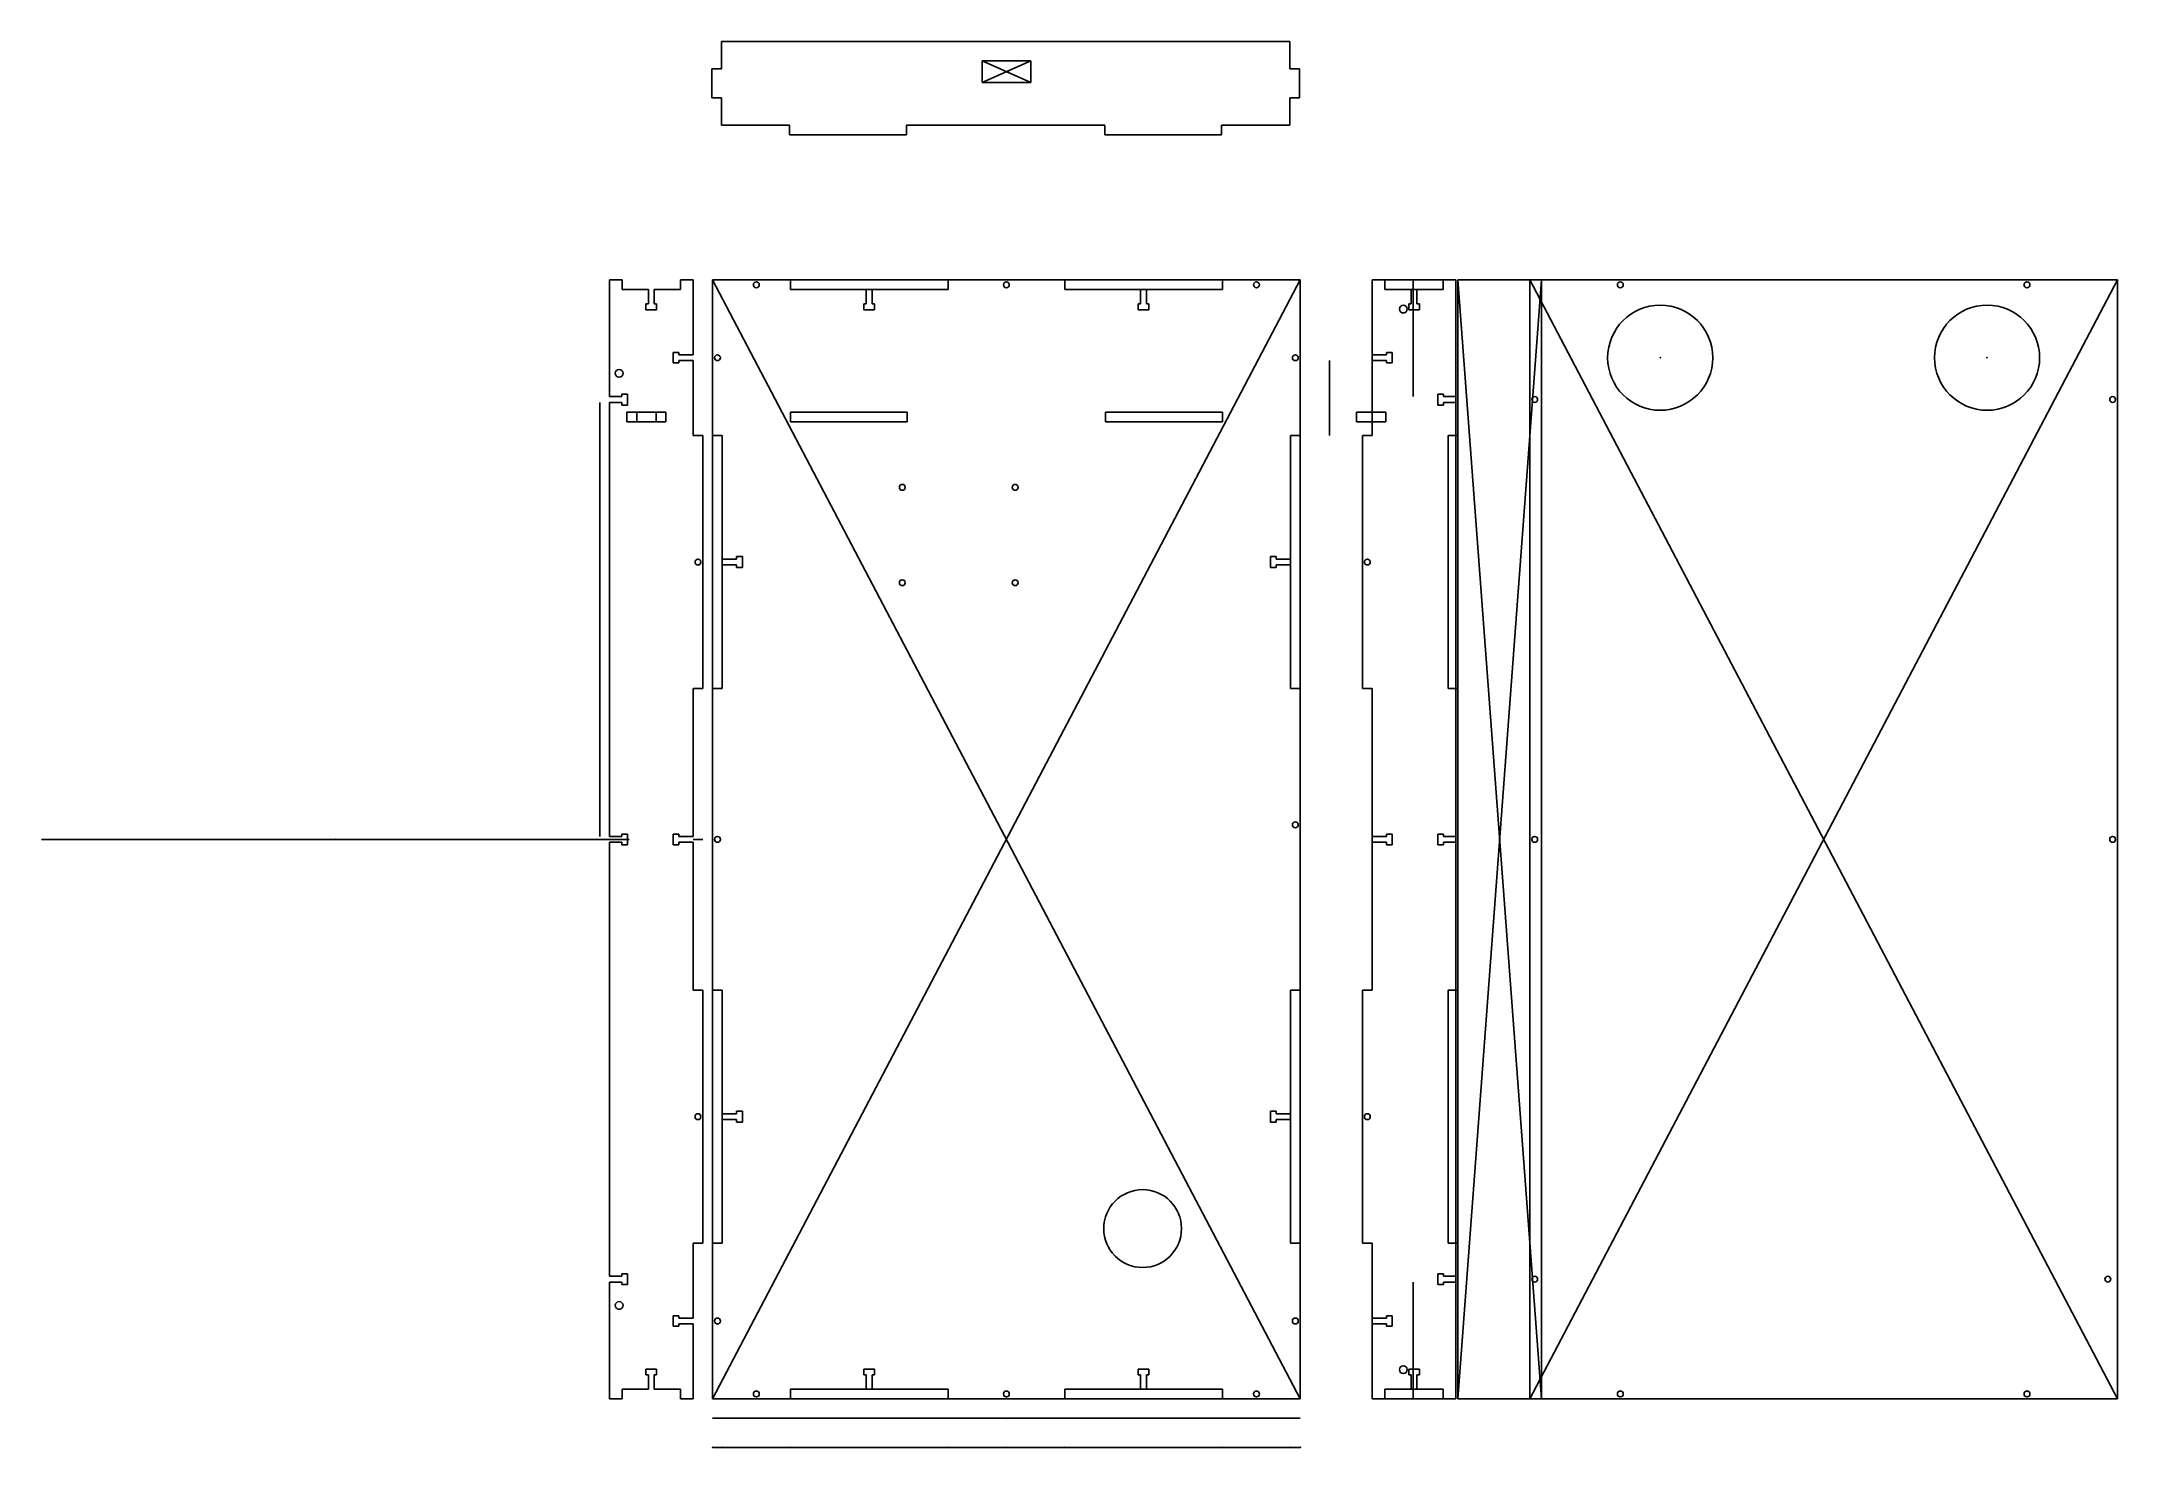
# Model space of a CAD drawing. Header units: centimetres. Extents: x -50 to 57, y -31 to 41.
import ezdxf

# ---------------------------------------------------------------- set-up
doc = ezdxf.new("R2010")
doc.units = ezdxf.units.CM
doc.header["$MEASUREMENT"] = 0
for name, color, linetype in [('제목 없음 v10_2 v4_Sketch1', 7, 'Continuous'), ('제목 없음 v10_2 v4_Sketch10', 7, 'Continuous'), ('제목 없음 v10_2 v4_Sketch11', 7, 'Continuous'), ('제목 없음 v10_2 v4_Sketch12', 7, 'Continuous'), ('제목 없음 v10_2 v4_Sketch13', 7, 'Continuous'), ('제목 없음 v10_2 v4_Sketch14', 7, 'Continuous'), ('제목 없음 v10_2 v4_Sketch15', 7, 'Continuous'), ('제목 없음 v10_2 v4_Sketch16', 7, 'Continuous'), ('제목 없음 v10_2 v4_Sketch17', 7, 'Continuous'), ('제목 없음 v10_2 v4_Sketch18', 7, 'Continuous'), ('제목 없음 v10_2 v4_Sketch19', 7, 'Continuous'), ('제목 없음 v10_2 v4_Sketch2', 7, 'Continuous'), ('제목 없음 v10_2 v4_Sketch3', 7, 'Continuous'), ('제목 없음 v10_2 v4_Sketch4', 7, 'Continuous'), ('제목 없음 v10_2 v4_Sketch5', 7, 'Continuous'), ('제목 없음 v10_2 v4_Sketch6', 7, 'Continuous'), ('제목 없음 v10_2 v4_Sketch7', 7, 'Continuous'), ('제목 없음 v10_2 v4_Sketch8', 7, 'Continuous'), ('제목 없음 v10_2 v4_Sketch9', 7, 'Continuous')]:
    doc.layers.add(name, color=color, linetype=linetype)

msp = doc.modelspace()

# ---------------------------------------------------------------- linework, layer by layer
at = {"layer": '제목 없음 v10_2 v4_Sketch1'}
for p, q in [((-15.1, -28.75), (-15.1, 28.75)), ((-15.1, 28.75), (15.1, 28.75)), ((-15.1, 28.75), (15.1, -28.75)), ((15.1, 28.75), (-15.1, -28.75)), ((15.1, 28.75), (15.1, -28.75)), ((15.1, -28.75), (-15.1, -28.75))]:
    msp.add_line(p, q, dxfattribs=at)
msp.add_point((0, 0), dxfattribs=at)
msp.add_point((0, 0), dxfattribs=at)
at = {"layer": '제목 없음 v10_2 v4_Sketch10'}
for p, q in [((26.9, 28.75), (57.1, 28.75)), ((26.9, 28.75), (57.1, -28.75)), ((57.1, 28.75), (26.9, -28.75)), ((26.9, -28.75), (26.9, 28.75)), ((57.1, 28.75), (57.1, -28.75)), ((57.1, -28.75), (26.9, -28.75))]:
    msp.add_line(p, q, dxfattribs=at)
for p in [(0, 0), (42, 0)]:
    msp.add_point(p, dxfattribs=at)
at = {"layer": '제목 없음 v10_2 v4_Sketch11'}
for p, q in [((26.9, 28.75, 0.5), (26.9, -28.75, 0.5)), ((57.1, 28.75, 0.5), (26.9, 28.75, 0.5)), ((57.1, -28.75, 0.5), (57.1, 28.75, 0.5)), ((26.9, -28.75, 0.5), (57.1, -28.75, 0.5))]:
    msp.add_line(p, q, dxfattribs=at)
for centre, radius in [((31.55, 28.5, 0.5), 0.15), ((52.45, 28.5, 0.5), 0.15), ((33.6, 24.75, 0.5), 2.7), ((50.4, 24.75, 0.5), 2.7), ((27.15, 22.6, 0.5), 0.15), ((56.85, 22.6, 0.5), 0.15), ((27.15, 0, 0.5), 0.15), ((56.85, 0, 0.5), 0.15), ((27.15, -22.6, 0.5), 0.15), ((56.6, -22.6, 0.5), 0.15), ((31.55, -28.5, 0.5), 0.15), ((52.45, -28.5, 0.5), 0.15)]:
    msp.add_circle(centre, radius, dxfattribs=at)
for p in [(33.6, 24.75, 0.5), (50.4, 24.75, 0.5), (0, 0, 0.5)]:
    msp.add_point(p, dxfattribs=at)
at = {"layer": '제목 없음 v10_2 v4_Sketch12'}
for p, q in [((-15.1, -28.75, 1.15), (-14.6, -28.75, 1.15)), ((-15.1, -28.75, 4.15), (-15.1, -28.75, 1.15)), ((-14.6, -28.75, 4.15), (-15.1, -28.75, 4.15)), ((-14.6, -28.75, 1.15), (-14.6, -28.75, 0.5)), ((-10.6, -28.75, 4.8), (-14.6, -28.75, 4.8)), ((-14.6, -28.75, 0.5), (-13, -28.75, 0.5)), ((-14.6, -28.75, 4.8), (-14.6, -28.75, 4.15)), ((-13, -28.75, 1.23), (-13.12, -28.75, 1.23)), ((-13.12, -28.75, 1.53), (-12.57, -28.75, 1.53)), ((-13.12, -28.75, 1.23), (-13.12, -28.75, 1.53)), ((-13, -28.75, 0.5), (-13, -28.75, 1.23)), ((-12.7, -28.75, 0.5), (-11.1, -28.75, 0.5)), ((-12.57, -28.75, 1.23), (-12.7, -28.75, 1.23)), ((-12.7, -28.75, 1.23), (-12.7, -28.75, 0.5)), ((-12.57, -28.75, 1.53), (-12.57, -28.75, 1.23)), ((-11.1, -28.75), (-3, -28.75)), ((-11.1, -28.75, 0.5), (-11.1, -28.75)), ((-10.18, -28.75, 3.87), (-10.72, -28.75, 3.87)), ((-10.72, -28.75, 3.87), (-10.72, -28.75, 4.17)), ((-10.72, -28.75, 4.17), (-10.6, -28.75, 4.17)), ((-10.6, -28.75, 4.17), (-10.6, -28.75, 4.8)), ((10.3, -28.75, 4.8), (-10.3, -28.75, 4.8)), ((-10.3, -28.75, 4.8), (-10.3, -28.75, 4.17)), ((-10.3, -28.75, 4.17), (-10.18, -28.75, 4.17)), ((-10.18, -28.75, 4.17), (-10.18, -28.75, 3.87)), ((-3.1, -28.75, 2.8), (-3.1, -28.75, 3.8)), ((8.3, -28.75, 2.8), (-3.1, -28.75, 2.8)), ((-3.1, -28.75, 3.8), (8.3, -28.75, 3.8)), ((-3, -28.75, 0.5), (-0.2, -28.75, 0.5)), ((-3, -28.75), (-3, -28.75, 0.5)), ((-0.32, -28.75, 1.23), (-0.32, -28.75, 1.53)), ((-0.32, -28.75, 1.53), (0.23, -28.75, 1.53)), ((-0.2, -28.75, 1.23), (-0.32, -28.75, 1.23)), ((-0.2, -28.75, 0.5), (-0.2, -28.75, 1.23)), ((0.1, -28.75, 0.5), (3, -28.75, 0.5)), ((0.23, -28.75, 1.23), (0.1, -28.75, 1.23)), ((0.1, -28.75, 1.23), (0.1, -28.75, 0.5)), ((0.23, -28.75, 1.53), (0.23, -28.75, 1.23)), ((3, -28.75), (11.1, -28.75)), ((3, -28.75, 0.5), (3, -28.75)), ((8.3, -28.75, 3.8), (8.3, -28.75, 2.8)), ((10.72, -28.75, 3.87), (10.18, -28.75, 3.87)), ((10.18, -28.75, 3.87), (10.18, -28.75, 4.17)), ((10.18, -28.75, 4.17), (10.3, -28.75, 4.17)), ((10.3, -28.75, 4.17), (10.3, -28.75, 4.8)), ((14.6, -28.75, 4.8), (10.6, -28.75, 4.8)), ((10.6, -28.75, 4.8), (10.6, -28.75, 4.17)), ((10.6, -28.75, 4.17), (10.72, -28.75, 4.17)), ((10.72, -28.75, 4.17), (10.72, -28.75, 3.87)), ((11.1, -28.75, 0.5), (12.7, -28.75, 0.5)), ((11.1, -28.75), (11.1, -28.75, 0.5)), ((12.7, -28.75, 1.23), (12.57, -28.75, 1.23)), ((12.57, -28.75, 1.23), (12.57, -28.75, 1.53)), ((12.57, -28.75, 1.53), (13.12, -28.75, 1.53)), ((12.7, -28.75, 0.5), (12.7, -28.75, 1.23)), ((13, -28.75, 0.5), (14.6, -28.75, 0.5)), ((13.12, -28.75, 1.23), (13, -28.75, 1.23)), ((13, -28.75, 1.23), (13, -28.75, 0.5)), ((13.12, -28.75, 1.53), (13.12, -28.75, 1.23)), ((14.6, -28.75, 0.5), (14.6, -28.75, 1.15)), ((14.6, -28.75, 4.15), (14.6, -28.75, 4.8)), ((14.6, -28.75, 1.15), (15.1, -28.75, 1.15)), ((15.1, -28.75, 4.15), (14.6, -28.75, 4.15)), ((15.1, -28.75, 1.15), (15.1, -28.75, 4.15))]:
    msp.add_line(p, q, dxfattribs=at)
at = {"layer": '제목 없음 v10_2 v4_Sketch12', "extrusion": (0, -1, 0)}
for centre in [(-14.85, 2.65, 28.75), (-7.05, 0.25, 28.75), (7.05, 0.25, 28.75), (14.85, 2.65, 28.75)]:
    msp.add_circle(centre, 0.15, dxfattribs=at)
at = {"layer": '제목 없음 v10_2 v4_Sketch12'}
msp.add_point((0, -28.75), dxfattribs=at)
at = {"layer": '제목 없음 v10_2 v4_Sketch13'}
for p, q in [((-11.1, 28.75, 0.5), (-15.1, 28.75, 0.5)), ((-15.1, 28.75, 0.5), (-15.1, 20.75, 0.5)), ((-11.1, 28.25, 0.5), (-11.1, 28.75, 0.5)), ((-7.2, 28.25, 0.5), (-11.1, 28.25, 0.5)), ((-7.2, 27.52, 0.5), (-7.2, 28.25, 0.5)), ((-6.9, 28.25, 0.5), (-6.9, 27.52, 0.5)), ((-3, 28.25, 0.5), (-6.9, 28.25, 0.5)), ((3, 28.75, 0.5), (-3, 28.75, 0.5)), ((-3, 28.75, 0.5), (-3, 28.25, 0.5)), ((3, 28.25, 0.5), (3, 28.75, 0.5)), ((6.9, 28.25, 0.5), (3, 28.25, 0.5)), ((6.9, 27.52, 0.5), (6.9, 28.25, 0.5)), ((11.1, 28.25, 0.5), (7.2, 28.25, 0.5)), ((7.2, 28.25, 0.5), (7.2, 27.52, 0.5)), ((11.1, 28.75, 0.5), (11.1, 28.25, 0.5)), ((15.1, 28.75, 0.5), (11.1, 28.75, 0.5)), ((15.1, 20.75, 0.5), (15.1, 28.75, 0.5)), ((-7.33, 27.52, 0.5), (-7.2, 27.52, 0.5)), ((-7.33, 27.22, 0.5), (-7.33, 27.52, 0.5)), ((-6.78, 27.22, 0.5), (-7.33, 27.22, 0.5)), ((-6.9, 27.52, 0.5), (-6.78, 27.52, 0.5)), ((-6.78, 27.52, 0.5), (-6.78, 27.22, 0.5)), ((6.77, 27.22, 0.5), (6.77, 27.52, 0.5)), ((6.77, 27.52, 0.5), (6.9, 27.52, 0.5)), ((7.32, 27.22, 0.5), (6.77, 27.22, 0.5)), ((7.2, 27.52, 0.5), (7.32, 27.52, 0.5)), ((7.32, 27.52, 0.5), (7.32, 27.22, 0.5)), ((-15.1, 20.75, 0.5), (-14.6, 20.75, 0.5)), ((-14.6, 20.75, 0.5), (-14.6, 14.4, 0.5)), ((14.6, 14.4, 0.5), (14.6, 20.75, 0.5)), ((14.6, 20.75, 0.5), (15.1, 20.75, 0.5)), ((-14.6, 14.4, 0.5), (-13.87, 14.4, 0.5)), ((-13.87, 14.1, 0.5), (-14.6, 14.1, 0.5)), ((-14.6, 14.1, 0.5), (-14.6, 7.75, 0.5)), ((-13.87, 14.4, 0.5), (-13.87, 14.53, 0.5)), ((-13.87, 14.53, 0.5), (-13.57, 14.53, 0.5)), ((-13.87, 13.97, 0.5), (-13.87, 14.1, 0.5)), ((-13.57, 13.97, 0.5), (-13.87, 13.97, 0.5)), ((-13.57, 14.53, 0.5), (-13.57, 13.97, 0.5)), ((13.57, 14.53, 0.5), (13.87, 14.53, 0.5)), ((13.57, 13.97, 0.5), (13.57, 14.53, 0.5)), ((13.87, 13.97, 0.5), (13.57, 13.97, 0.5)), ((13.87, 14.53, 0.5), (13.87, 14.4, 0.5)), ((13.87, 14.4, 0.5), (14.6, 14.4, 0.5)), ((13.87, 14.1, 0.5), (13.87, 13.97, 0.5)), ((14.6, 14.1, 0.5), (13.87, 14.1, 0.5)), ((14.6, 7.75, 0.5), (14.6, 14.1, 0.5)), ((-14.6, 7.75, 0.5), (-15.1, 7.75, 0.5)), ((-15.1, 7.75, 0.5), (-15.1, -7.75, 0.5)), ((15.1, 7.75, 0.5), (14.6, 7.75, 0.5)), ((15.1, -7.75, 0.5), (15.1, 7.75, 0.5)), ((-15.1, -7.75, 0.5), (-14.6, -7.75, 0.5)), ((-14.6, -7.75, 0.5), (-14.6, -14.1, 0.5)), ((14.6, -7.75, 0.5), (15.1, -7.75, 0.5)), ((14.6, -14.1, 0.5), (14.6, -7.75, 0.5)), ((-14.6, -14.1, 0.5), (-13.87, -14.1, 0.5)), ((-14.6, -14.4, 0.5), (-14.6, -20.75, 0.5)), ((-13.87, -14.4, 0.5), (-14.6, -14.4, 0.5)), ((-13.87, -14.1, 0.5), (-13.87, -13.97, 0.5)), ((-13.87, -13.97, 0.5), (-13.57, -13.97, 0.5)), ((-13.87, -14.53, 0.5), (-13.87, -14.4, 0.5)), ((-13.57, -14.53, 0.5), (-13.87, -14.53, 0.5)), ((-13.57, -13.97, 0.5), (-13.57, -14.53, 0.5)), ((13.57, -14.53, 0.5), (13.57, -13.97, 0.5)), ((13.57, -13.97, 0.5), (13.87, -13.97, 0.5)), ((13.87, -14.53, 0.5), (13.57, -14.53, 0.5)), ((13.87, -13.97, 0.5), (13.87, -14.1, 0.5)), ((13.87, -14.1, 0.5), (14.6, -14.1, 0.5)), ((13.87, -14.4, 0.5), (13.87, -14.53, 0.5)), ((14.6, -14.4, 0.5), (13.87, -14.4, 0.5)), ((14.6, -20.75, 0.5), (14.6, -14.4, 0.5)), ((-14.6, -20.75, 0.5), (-15.1, -20.75, 0.5)), ((-15.1, -20.75, 0.5), (-15.1, -28.75, 0.5)), ((15.1, -20.75, 0.5), (14.6, -20.75, 0.5)), ((15.1, -28.75, 0.5), (15.1, -20.75, 0.5)), ((-7.33, -27.22, 0.5), (-6.78, -27.22, 0.5)), ((-7.33, -27.52, 0.5), (-7.33, -27.22, 0.5)), ((-7.2, -27.52, 0.5), (-7.33, -27.52, 0.5)), ((-7.2, -28.25, 0.5), (-7.2, -27.52, 0.5)), ((-6.78, -27.52, 0.5), (-6.9, -27.52, 0.5)), ((-6.9, -27.52, 0.5), (-6.9, -28.25, 0.5)), ((-6.78, -27.22, 0.5), (-6.78, -27.52, 0.5)), ((6.77, -27.22, 0.5), (7.32, -27.22, 0.5)), ((6.77, -27.52, 0.5), (6.77, -27.22, 0.5)), ((6.9, -27.52, 0.5), (6.77, -27.52, 0.5)), ((6.9, -28.25, 0.5), (6.9, -27.52, 0.5)), ((7.2, -27.52, 0.5), (7.2, -28.25, 0.5)), ((7.32, -27.52, 0.5), (7.2, -27.52, 0.5)), ((7.32, -27.22, 0.5), (7.32, -27.52, 0.5)), ((-15.1, -28.75, 0.5), (-11.1, -28.75, 0.5)), ((-11.1, -28.75, 0.5), (-11.1, -28.25, 0.5)), ((-11.1, -28.25, 0.5), (-7.2, -28.25, 0.5)), ((-6.9, -28.25, 0.5), (-3, -28.25, 0.5)), ((-3, -28.25, 0.5), (-3, -28.75, 0.5)), ((-3, -28.75, 0.5), (3, -28.75, 0.5)), ((3, -28.25, 0.5), (6.9, -28.25, 0.5)), ((3, -28.75, 0.5), (3, -28.25, 0.5)), ((7.2, -28.25, 0.5), (11.1, -28.25, 0.5)), ((11.1, -28.25, 0.5), (11.1, -28.75, 0.5)), ((11.1, -28.75, 0.5), (15.1, -28.75, 0.5))]:
    msp.add_line(p, q, dxfattribs=at)
for centre, radius in [((-12.85, 28.5, 0.5), 0.15), ((0, 28.5, 0.5), 0.15), ((12.85, 28.5, 0.5), 0.15), ((-14.85, 24.75, 0.5), 0.15), ((14.85, 24.75, 0.5), 0.15), ((-14.85, 0, 0.5), 0.15), ((14.85, 0.75, 0.5), 0.15), ((7, -20, 0.5), 2), ((-14.85, -24.75, 0.5), 0.15), ((14.85, -24.75, 0.5), 0.15), ((-12.85, -28.5, 0.5), 0.15), ((0, -28.5, 0.5), 0.15), ((12.85, -28.5, 0.5), 0.15)]:
    msp.add_circle(centre, radius, dxfattribs=at)
msp.add_point((0, 0, 0.5), dxfattribs=at)
at = {"layer": '제목 없음 v10_2 v4_Sketch14'}
for p, q in [((-15.1, 28.75, 0.5), (-15.1, 20.75, 0.5)), ((-11.1, 28.75, 0.5), (-15.1, 28.75, 0.5)), ((-11.1, 28.25, 0.5), (-11.1, 28.75, 0.5)), ((-7.2, 28.25, 0.5), (-11.1, 28.25, 0.5)), ((-7.2, 27.52, 0.5), (-7.2, 28.25, 0.5)), ((-3, 28.25, 0.5), (-6.9, 28.25, 0.5)), ((-6.9, 28.25, 0.5), (-6.9, 27.52, 0.5)), ((3, 28.75, 0.5), (-3, 28.75, 0.5)), ((-3, 28.75, 0.5), (-3, 28.25, 0.5)), ((3, 28.25, 0.5), (3, 28.75, 0.5)), ((6.9, 28.25, 0.5), (3, 28.25, 0.5)), ((6.9, 27.52, 0.5), (6.9, 28.25, 0.5)), ((11.1, 28.25, 0.5), (7.2, 28.25, 0.5)), ((7.2, 28.25, 0.5), (7.2, 27.52, 0.5)), ((11.1, 28.75, 0.5), (11.1, 28.25, 0.5)), ((15.1, 28.75, 0.5), (11.1, 28.75, 0.5)), ((15.1, 20.75, 0.5), (15.1, 28.75, 0.5)), ((-7.33, 27.52, 0.5), (-7.2, 27.52, 0.5)), ((-7.33, 27.22, 0.5), (-7.33, 27.52, 0.5)), ((-6.78, 27.22, 0.5), (-7.33, 27.22, 0.5)), ((-6.9, 27.52, 0.5), (-6.78, 27.52, 0.5)), ((-6.78, 27.52, 0.5), (-6.78, 27.22, 0.5)), ((6.77, 27.22, 0.5), (6.77, 27.52, 0.5)), ((6.77, 27.52, 0.5), (6.9, 27.52, 0.5)), ((7.32, 27.22, 0.5), (6.77, 27.22, 0.5)), ((7.2, 27.52, 0.5), (7.32, 27.52, 0.5)), ((7.32, 27.52, 0.5), (7.32, 27.22, 0.5)), ((16.6, 24.6, 0.5), (16.6, 20.75, 0.5)), ((-20.9, 22.45, 0.5), (-20.9, 0.15, 0.5)), ((-19.5, 21.95, 0.5), (-18, 21.95, 0.5)), ((-19.5, 21.45, 0.5), (-19.5, 21.95, 0.5)), ((-18, 21.45, 0.5), (-19.5, 21.45, 0.5)), ((-18, 21.95, 0.5), (-18, 21.45, 0.5)), ((-11.1, 21.95, 0.5), (-5.1, 21.95, 0.5)), ((-11.1, 21.45, 0.5), (-11.1, 21.95, 0.5)), ((-5.1, 21.45, 0.5), (-11.1, 21.45, 0.5)), ((-5.1, 21.95, 0.5), (-5.1, 21.45, 0.5)), ((5.1, 21.95, 0.5), (11.1, 21.95, 0.5)), ((5.1, 21.45, 0.5), (5.1, 21.95, 0.5)), ((11.1, 21.45, 0.5), (5.1, 21.45, 0.5)), ((11.1, 21.95, 0.5), (11.1, 21.45, 0.5)), ((18, 21.45, 0.5), (18, 21.95, 0.5)), ((18, 21.95, 0.5), (19.5, 21.95, 0.5)), ((19.5, 21.45, 0.5), (18, 21.45, 0.5)), ((19.5, 21.95, 0.5), (19.5, 21.45, 0.5)), ((-15.1, 20.75, 0.5), (-14.6, 20.75, 0.5)), ((-14.6, 20.75, 0.5), (-14.6, 14.4, 0.5)), ((14.6, 20.75, 0.5), (15.1, 20.75, 0.5)), ((14.6, 14.4, 0.5), (14.6, 20.75, 0.5)), ((-14.6, 14.4, 0.5), (-13.87, 14.4, 0.5)), ((-13.87, 14.1, 0.5), (-14.6, 14.1, 0.5)), ((-14.6, 14.1, 0.5), (-14.6, 7.75, 0.5)), ((-13.87, 14.4, 0.5), (-13.87, 14.53, 0.5)), ((-13.87, 14.53, 0.5), (-13.57, 14.53, 0.5)), ((-13.87, 13.97, 0.5), (-13.87, 14.1, 0.5)), ((-13.57, 13.97, 0.5), (-13.87, 13.97, 0.5)), ((-13.57, 14.53, 0.5), (-13.57, 13.97, 0.5)), ((13.57, 13.97, 0.5), (13.57, 14.53, 0.5)), ((13.57, 14.53, 0.5), (13.87, 14.53, 0.5)), ((13.87, 13.97, 0.5), (13.57, 13.97, 0.5)), ((13.87, 14.53, 0.5), (13.87, 14.4, 0.5)), ((13.87, 14.4, 0.5), (14.6, 14.4, 0.5)), ((14.6, 14.1, 0.5), (13.87, 14.1, 0.5)), ((13.87, 14.1, 0.5), (13.87, 13.97, 0.5)), ((14.6, 7.75, 0.5), (14.6, 14.1, 0.5)), ((-15.1, 7.75, 0.5), (-15.1, -7.75, 0.5)), ((-14.6, 7.75, 0.5), (-15.1, 7.75, 0.5)), ((15.1, 7.75, 0.5), (14.6, 7.75, 0.5)), ((15.1, -7.75, 0.5), (15.1, 7.75, 0.5)), ((-15.1, -7.75, 0.5), (-14.6, -7.75, 0.5)), ((-14.6, -7.75, 0.5), (-14.6, -14.1, 0.5)), ((14.6, -14.1, 0.5), (14.6, -7.75, 0.5)), ((14.6, -7.75, 0.5), (15.1, -7.75, 0.5)), ((-14.6, -14.1, 0.5), (-13.87, -14.1, 0.5)), ((-13.87, -14.4, 0.5), (-14.6, -14.4, 0.5)), ((-14.6, -14.4, 0.5), (-14.6, -20.75, 0.5)), ((-13.87, -13.97, 0.5), (-13.57, -13.97, 0.5)), ((-13.87, -14.1, 0.5), (-13.87, -13.97, 0.5)), ((-13.87, -14.53, 0.5), (-13.87, -14.4, 0.5)), ((-13.57, -14.53, 0.5), (-13.87, -14.53, 0.5)), ((-13.57, -13.97, 0.5), (-13.57, -14.53, 0.5)), ((13.57, -14.53, 0.5), (13.57, -13.97, 0.5)), ((13.57, -13.97, 0.5), (13.87, -13.97, 0.5)), ((13.87, -14.53, 0.5), (13.57, -14.53, 0.5)), ((13.87, -13.97, 0.5), (13.87, -14.1, 0.5)), ((13.87, -14.1, 0.5), (14.6, -14.1, 0.5)), ((13.87, -14.4, 0.5), (13.87, -14.53, 0.5)), ((14.6, -14.4, 0.5), (13.87, -14.4, 0.5)), ((14.6, -20.75, 0.5), (14.6, -14.4, 0.5)), ((-14.6, -20.75, 0.5), (-15.1, -20.75, 0.5)), ((-15.1, -20.75, 0.5), (-15.1, -28.75, 0.5)), ((15.1, -20.75, 0.5), (14.6, -20.75, 0.5)), ((15.1, -28.75, 0.5), (15.1, -20.75, 0.5)), ((-7.33, -27.22, 0.5), (-6.78, -27.22, 0.5)), ((-7.33, -27.52, 0.5), (-7.33, -27.22, 0.5)), ((-7.2, -27.52, 0.5), (-7.33, -27.52, 0.5)), ((-7.2, -28.25, 0.5), (-7.2, -27.52, 0.5)), ((-6.78, -27.52, 0.5), (-6.9, -27.52, 0.5)), ((-6.9, -27.52, 0.5), (-6.9, -28.25, 0.5)), ((-6.78, -27.22, 0.5), (-6.78, -27.52, 0.5)), ((6.77, -27.22, 0.5), (7.32, -27.22, 0.5)), ((6.77, -27.52, 0.5), (6.77, -27.22, 0.5)), ((6.9, -27.52, 0.5), (6.77, -27.52, 0.5)), ((6.9, -28.25, 0.5), (6.9, -27.52, 0.5)), ((7.2, -27.52, 0.5), (7.2, -28.25, 0.5)), ((7.32, -27.52, 0.5), (7.2, -27.52, 0.5)), ((7.32, -27.22, 0.5), (7.32, -27.52, 0.5)), ((-15.1, -28.75, 0.5), (-11.1, -28.75, 0.5)), ((-11.1, -28.25, 0.5), (-7.2, -28.25, 0.5)), ((-11.1, -28.75, 0.5), (-11.1, -28.25, 0.5)), ((-6.9, -28.25, 0.5), (-3, -28.25, 0.5)), ((-3, -28.25, 0.5), (-3, -28.75, 0.5)), ((-3, -28.75, 0.5), (3, -28.75, 0.5)), ((3, -28.75, 0.5), (3, -28.25, 0.5)), ((3, -28.25, 0.5), (6.9, -28.25, 0.5)), ((7.2, -28.25, 0.5), (11.1, -28.25, 0.5)), ((11.1, -28.25, 0.5), (11.1, -28.75, 0.5)), ((11.1, -28.75, 0.5), (15.1, -28.75, 0.5))]:
    msp.add_line(p, q, dxfattribs=at)
for centre, radius in [((-12.85, 28.5, 0.5), 0.15), ((0, 28.5, 0.5), 0.15), ((12.85, 28.5, 0.5), 0.15), ((-14.85, 24.75, 0.5), 0.15), ((14.85, 24.75, 0.5), 0.15), ((-14.85, 0, 0.5), 0.15), ((14.85, 0.75, 0.5), 0.15), ((7, -20, 0.5), 2), ((-14.85, -24.75, 0.5), 0.15), ((14.85, -24.75, 0.5), 0.15), ((-12.85, -28.5, 0.5), 0.15), ((0, -28.5, 0.5), 0.15), ((12.85, -28.5, 0.5), 0.15)]:
    msp.add_circle(centre, radius, dxfattribs=at)
msp.add_point((0, 0, 0.5), dxfattribs=at)
at = {"layer": '제목 없음 v10_2 v4_Sketch15'}
for p, q in [((-49.09, 0, 4.8), (-19.89, 0, 4.8)), ((-49.09, 0, 0.5), (-49.09, 0, 4.8)), ((-49.09, 0, 4.8), (-19.89, 0, 0.5)), ((-19.89, 0, 0.5), (-49.09, 0, 0.5)), ((-19.89, 0, 4.8), (-49.09, 0, 0.5)), ((-19.89, 0, 4.8), (-19.89, 0, 0.5)), ((-16.1, 0, 4.8), (-15.6, 0, 4.8))]:
    msp.add_line(p, q, dxfattribs=at)
for p in [(-34.49, 0, 2.65), (0, 0)]:
    msp.add_point(p, dxfattribs=at)
at = {"layer": '제목 없음 v10_2 v4_Sketch16'}
for p, q in [((-49.59, 0, 1.9), (-49.09, 0, 1.9)), ((-49.59, 0, 3.4), (-49.59, 0, 1.9)), ((-49.09, 0, 3.4), (-49.59, 0, 3.4)), ((-49.09, 0, 0.5), (-19.89, 0, 0.5)), ((-49.09, 0, 4.8), (-49.09, 0, 0.5)), ((-49.09, 0, 1.9), (-49.09, 0, 3.4)), ((-19.89, 0, 4.8), (-49.09, 0, 4.8)), ((-39.59, 0), (-45.59, 0)), ((-45.59, 0), (-45.59, 0, 0.5)), ((-45.59, 0, 0.5), (-39.59, 0, 0.5)), ((-39.59, 0, 0.5), (-39.59, 0)), ((-23.39, 0, 0.5), (-29.39, 0, 0.5)), ((-29.39, 0, 0.5), (-29.39, 0)), ((-29.39, 0), (-23.39, 0)), ((-23.39, 0), (-23.39, 0, 0.5)), ((-19.89, 0, 3.4), (-19.39, 0, 3.4)), ((-19.89, 0, 0.5), (-19.89, 0, 4.8)), ((-19.89, 0, 1.9), (-19.89, 0, 3.4)), ((-19.39, 0, 1.9), (-19.89, 0, 1.9)), ((-19.39, 0, 3.4), (-19.39, 0, 1.9))]:
    msp.add_line(p, q, dxfattribs=at)
msp.add_point((0, 0), dxfattribs=at)
at = {"layer": '제목 없음 v10_2 v4_Sketch17'}
for p, q in [((14.56, 41, 0.5), (-14.64, 41, 0.5)), ((-14.64, 41, 0.5), (-14.64, 39.6, 0.5)), ((14.56, 39.6, 0.5), (14.56, 41, 0.5)), ((-14.64, 39.6, 0.5), (-15.14, 39.6, 0.5)), ((-15.14, 39.6, 0.5), (-15.14, 38.1, 0.5)), ((-1.25, 40, 0.5), (1.25, 38.9, 0.5)), ((-1.25, 40, 0.5), (1.25, 40, 0.5)), ((1.25, 40, 0.5), (-1.25, 38.9, 0.5)), ((-1.25, 38.9, 0.5), (-1.25, 40, 0.5)), ((1.25, 40, 0.5), (1.25, 38.9, 0.5)), ((15.06, 39.6, 0.5), (14.56, 39.6, 0.5)), ((15.06, 38.1, 0.5), (15.06, 39.6, 0.5)), ((1.25, 38.9, 0.5), (-1.25, 38.9, 0.5)), ((-15.14, 38.1, 0.5), (-14.64, 38.1, 0.5)), ((-14.64, 38.1, 0.5), (-14.64, 36.7, 0.5)), ((14.56, 38.1, 0.5), (15.06, 38.1, 0.5)), ((14.56, 36.7, 0.5), (14.56, 38.1, 0.5)), ((-14.64, 36.7, 0.5), (-11.14, 36.7, 0.5)), ((-11.14, 36.7, 0.5), (-11.14, 36.2, 0.5)), ((-5.14, 36.2, 0.5), (-5.14, 36.7, 0.5)), ((-5.14, 36.7, 0.5), (5.06, 36.7, 0.5)), ((5.06, 36.7, 0.5), (5.06, 36.2, 0.5)), ((11.06, 36.7, 0.5), (14.56, 36.7, 0.5)), ((11.06, 36.2, 0.5), (11.06, 36.7, 0.5)), ((-11.14, 36.2, 0.5), (-5.14, 36.2, 0.5)), ((5.06, 36.2, 0.5), (11.06, 36.2, 0.5))]:
    msp.add_line(p, q, dxfattribs=at)
for p in [(0, 39.45, 0.5), (0, 0, 0.5)]:
    msp.add_point(p, dxfattribs=at)
at = {"layer": '제목 없음 v10_2 v4_Sketch18'}
for p, q in [((-11.1, 28.75, 0.5), (-15.1, 28.75, 0.5)), ((-15.1, 28.75, 0.5), (-15.1, 20.75, 0.5)), ((-11.1, 28.25, 0.5), (-11.1, 28.75, 0.5)), ((-7.2, 28.25, 0.5), (-11.1, 28.25, 0.5)), ((-7.2, 27.52, 0.5), (-7.2, 28.25, 0.5)), ((-3, 28.25, 0.5), (-6.9, 28.25, 0.5)), ((-6.9, 28.25, 0.5), (-6.9, 27.52, 0.5)), ((3, 28.75, 0.5), (-3, 28.75, 0.5)), ((-3, 28.75, 0.5), (-3, 28.25, 0.5)), ((3, 28.25, 0.5), (3, 28.75, 0.5)), ((6.9, 28.25, 0.5), (3, 28.25, 0.5)), ((6.9, 27.52, 0.5), (6.9, 28.25, 0.5)), ((11.1, 28.25, 0.5), (7.2, 28.25, 0.5)), ((7.2, 28.25, 0.5), (7.2, 27.52, 0.5)), ((15.1, 28.75, 0.5), (11.1, 28.75, 0.5)), ((11.1, 28.75, 0.5), (11.1, 28.25, 0.5)), ((15.1, 20.75, 0.5), (15.1, 28.75, 0.5)), ((-7.33, 27.52, 0.5), (-7.2, 27.52, 0.5)), ((-7.33, 27.22, 0.5), (-7.33, 27.52, 0.5)), ((-6.78, 27.22, 0.5), (-7.33, 27.22, 0.5)), ((-6.9, 27.52, 0.5), (-6.78, 27.52, 0.5)), ((-6.78, 27.52, 0.5), (-6.78, 27.22, 0.5)), ((6.77, 27.22, 0.5), (6.77, 27.52, 0.5)), ((6.77, 27.52, 0.5), (6.9, 27.52, 0.5)), ((7.32, 27.22, 0.5), (6.77, 27.22, 0.5)), ((7.2, 27.52, 0.5), (7.32, 27.52, 0.5)), ((7.32, 27.52, 0.5), (7.32, 27.22, 0.5)), ((-11.1, 21.45, 0.5), (-11.1, 21.95, 0.5)), ((-11.1, 21.95, 0.5), (-5.1, 21.95, 0.5)), ((-5.1, 21.45, 0.5), (-11.1, 21.45, 0.5)), ((-5.1, 21.95, 0.5), (-5.1, 21.45, 0.5)), ((5.1, 21.95, 0.5), (11.1, 21.95, 0.5)), ((5.1, 21.45, 0.5), (5.1, 21.95, 0.5)), ((11.1, 21.45, 0.5), (5.1, 21.45, 0.5)), ((11.1, 21.95, 0.5), (11.1, 21.45, 0.5)), ((-15.1, 20.75, 0.5), (-14.6, 20.75, 0.5)), ((-14.6, 20.75, 0.5), (-14.6, 14.4, 0.5)), ((14.6, 14.4, 0.5), (14.6, 20.75, 0.5)), ((14.6, 20.75, 0.5), (15.1, 20.75, 0.5)), ((-14.6, 14.4, 0.5), (-13.87, 14.4, 0.5)), ((-13.87, 14.1, 0.5), (-14.6, 14.1, 0.5)), ((-14.6, 14.1, 0.5), (-14.6, 7.75, 0.5)), ((-13.87, 14.4, 0.5), (-13.87, 14.53, 0.5)), ((-13.87, 14.53, 0.5), (-13.57, 14.53, 0.5)), ((-13.87, 13.97, 0.5), (-13.87, 14.1, 0.5)), ((-13.57, 13.97, 0.5), (-13.87, 13.97, 0.5)), ((-13.57, 14.53, 0.5), (-13.57, 13.97, 0.5)), ((13.57, 13.97, 0.5), (13.57, 14.53, 0.5)), ((13.57, 14.53, 0.5), (13.87, 14.53, 0.5)), ((13.87, 13.97, 0.5), (13.57, 13.97, 0.5)), ((13.87, 14.53, 0.5), (13.87, 14.4, 0.5)), ((13.87, 14.4, 0.5), (14.6, 14.4, 0.5)), ((14.6, 14.1, 0.5), (13.87, 14.1, 0.5)), ((13.87, 14.1, 0.5), (13.87, 13.97, 0.5)), ((14.6, 7.75, 0.5), (14.6, 14.1, 0.5)), ((-15.1, 7.75, 0.5), (-15.1, -7.75, 0.5)), ((-14.6, 7.75, 0.5), (-15.1, 7.75, 0.5)), ((15.1, 7.75, 0.5), (14.6, 7.75, 0.5)), ((15.1, -7.75, 0.5), (15.1, 7.75, 0.5)), ((-15.1, -7.75, 0.5), (-14.6, -7.75, 0.5)), ((-14.6, -7.75, 0.5), (-14.6, -14.1, 0.5)), ((14.6, -14.1, 0.5), (14.6, -7.75, 0.5)), ((14.6, -7.75, 0.5), (15.1, -7.75, 0.5)), ((-14.6, -14.1, 0.5), (-13.87, -14.1, 0.5)), ((-13.87, -14.4, 0.5), (-14.6, -14.4, 0.5)), ((-14.6, -14.4, 0.5), (-14.6, -20.75, 0.5)), ((-13.87, -14.1, 0.5), (-13.87, -13.97, 0.5)), ((-13.87, -13.97, 0.5), (-13.57, -13.97, 0.5)), ((-13.87, -14.53, 0.5), (-13.87, -14.4, 0.5)), ((-13.57, -14.53, 0.5), (-13.87, -14.53, 0.5)), ((-13.57, -13.97, 0.5), (-13.57, -14.53, 0.5)), ((13.57, -13.97, 0.5), (13.87, -13.97, 0.5)), ((13.57, -14.53, 0.5), (13.57, -13.97, 0.5)), ((13.87, -14.53, 0.5), (13.57, -14.53, 0.5)), ((13.87, -13.97, 0.5), (13.87, -14.1, 0.5)), ((13.87, -14.1, 0.5), (14.6, -14.1, 0.5)), ((14.6, -14.4, 0.5), (13.87, -14.4, 0.5)), ((13.87, -14.4, 0.5), (13.87, -14.53, 0.5)), ((14.6, -20.75, 0.5), (14.6, -14.4, 0.5)), ((-14.6, -20.75, 0.5), (-15.1, -20.75, 0.5)), ((-15.1, -20.75, 0.5), (-15.1, -28.75, 0.5)), ((15.1, -20.75, 0.5), (14.6, -20.75, 0.5)), ((15.1, -28.75, 0.5), (15.1, -20.75, 0.5)), ((-7.33, -27.22, 0.5), (-6.78, -27.22, 0.5)), ((-7.33, -27.52, 0.5), (-7.33, -27.22, 0.5)), ((-7.2, -27.52, 0.5), (-7.33, -27.52, 0.5)), ((-7.2, -28.25, 0.5), (-7.2, -27.52, 0.5)), ((-6.9, -27.52, 0.5), (-6.9, -28.25, 0.5)), ((-6.78, -27.52, 0.5), (-6.9, -27.52, 0.5)), ((-6.78, -27.22, 0.5), (-6.78, -27.52, 0.5)), ((6.77, -27.52, 0.5), (6.77, -27.22, 0.5)), ((6.77, -27.22, 0.5), (7.32, -27.22, 0.5)), ((6.9, -27.52, 0.5), (6.77, -27.52, 0.5)), ((6.9, -28.25, 0.5), (6.9, -27.52, 0.5)), ((7.2, -27.52, 0.5), (7.2, -28.25, 0.5)), ((7.32, -27.52, 0.5), (7.2, -27.52, 0.5)), ((7.32, -27.22, 0.5), (7.32, -27.52, 0.5)), ((-15.1, -28.75, 0.5), (-11.1, -28.75, 0.5)), ((-11.1, -28.75, 0.5), (-11.1, -28.25, 0.5)), ((-11.1, -28.25, 0.5), (-7.2, -28.25, 0.5)), ((-6.9, -28.25, 0.5), (-3, -28.25, 0.5)), ((-3, -28.25, 0.5), (-3, -28.75, 0.5)), ((-3, -28.75, 0.5), (3, -28.75, 0.5)), ((3, -28.75, 0.5), (3, -28.25, 0.5)), ((3, -28.25, 0.5), (6.9, -28.25, 0.5)), ((7.2, -28.25, 0.5), (11.1, -28.25, 0.5)), ((11.1, -28.25, 0.5), (11.1, -28.75, 0.5)), ((11.1, -28.75, 0.5), (15.1, -28.75, 0.5))]:
    msp.add_line(p, q, dxfattribs=at)
for centre, radius in [((-12.85, 28.5, 0.5), 0.15), ((0, 28.5, 0.5), 0.15), ((12.85, 28.5, 0.5), 0.15), ((-14.85, 24.75, 0.5), 0.15), ((14.85, 24.75, 0.5), 0.15), ((-5.35, 18.09, 0.5), 0.15), ((0.45, 18.09, 0.5), 0.15), ((-5.35, 13.19, 0.5), 0.15), ((0.45, 13.19, 0.5), 0.15), ((-14.85, 0, 0.5), 0.15), ((14.85, 0.75, 0.5), 0.15), ((7, -20, 0.5), 2), ((-14.85, -24.75, 0.5), 0.15), ((14.85, -24.75, 0.5), 0.15), ((-12.85, -28.5, 0.5), 0.15), ((0, -28.5, 0.5), 0.15), ((12.85, -28.5, 0.5), 0.15)]:
    msp.add_circle(centre, radius, dxfattribs=at)
msp.add_point((0, 0, 0.5), dxfattribs=at)
at = {"layer": '제목 없음 v10_2 v4_Sketch19'}
for p, q in [((-19.75, 28.75, 0.5), (-20.4, 28.75, 0.5)), ((-20.4, 28.75, 0.5), (-20.4, 22.75, 0.5)), ((-19.75, 28.25, 0.5), (-19.75, 28.75, 0.5)), ((-18.4, 28.25, 0.5), (-19.75, 28.25, 0.5)), ((-18.4, 27.52, 0.5), (-18.4, 28.25, 0.5)), ((-16.75, 28.25, 0.5), (-18.1, 28.25, 0.5)), ((-18.1, 28.25, 0.5), (-18.1, 27.52, 0.5)), ((-16.1, 28.75, 0.5), (-16.75, 28.75, 0.5)), ((-16.75, 28.75, 0.5), (-16.75, 28.25, 0.5)), ((-16.1, 24.9, 0.5), (-16.1, 28.75, 0.5)), ((20.9, 28.75, 0.5), (20.25, 28.75, 0.5)), ((20.9, 22.75, 0.5), (20.9, 28.75, 0.5)), ((-18.53, 27.22, 0.5), (-18.53, 27.52, 0.5)), ((-18.53, 27.52, 0.5), (-18.4, 27.52, 0.5)), ((-17.98, 27.22, 0.5), (-18.53, 27.22, 0.5)), ((-18.1, 27.52, 0.5), (-17.98, 27.52, 0.5)), ((-17.98, 27.52, 0.5), (-17.98, 27.22, 0.5)), ((-17.13, 25.02, 0.5), (-16.83, 25.02, 0.5)), ((-17.13, 24.48, 0.5), (-17.13, 25.02, 0.5)), ((-16.83, 25.02, 0.5), (-16.83, 24.9, 0.5)), ((-16.83, 24.9, 0.5), (-16.1, 24.9, 0.5)), ((-16.1, 24.6, 0.5), (-16.83, 24.6, 0.5)), ((-16.83, 24.6, 0.5), (-16.83, 24.48, 0.5)), ((-16.1, 20.75, 0.5), (-16.1, 24.6, 0.5)), ((-16.83, 24.48, 0.5), (-17.13, 24.48, 0.5)), ((-20.4, 22.75, 0.5), (-19.77, 22.75, 0.5)), ((-19.77, 22.45, 0.5), (-20.4, 22.45, 0.5)), ((-20.4, 22.45, 0.5), (-20.4, 0.15, 0.5)), ((-19.77, 22.75, 0.5), (-19.77, 22.88, 0.5)), ((-19.77, 22.88, 0.5), (-19.47, 22.88, 0.5)), ((-19.77, 22.32, 0.5), (-19.77, 22.45, 0.5)), ((-19.47, 22.88, 0.5), (-19.47, 22.32, 0.5)), ((-19.47, 22.32, 0.5), (-19.77, 22.32, 0.5)), ((-19, 21.95, 0.5), (-17.5, 21.95, 0.5)), ((-19, 21.45, 0.5), (-19, 21.95, 0.5)), ((-17.5, 21.45, 0.5), (-19, 21.45, 0.5)), ((-17.5, 21.95, 0.5), (-17.5, 21.45, 0.5)), ((-15.6, 20.75, 0.5), (-16.1, 20.75, 0.5)), ((-15.6, 7.75, 0.5), (-15.6, 20.75, 0.5)), ((-16.1, 0.15, 0.5), (-16.1, 7.75, 0.5)), ((-16.1, 7.75, 0.5), (-15.6, 7.75, 0.5)), ((-20.4, 0.15, 0.5), (-19.77, 0.15, 0.5)), ((-19.77, 0.15, 0.5), (-19.77, 0.27, 0.5)), ((-19.77, 0.27, 0.5), (-19.47, 0.27, 0.5)), ((-19.47, 0.27, 0.5), (-19.47, -0.28, 0.5)), ((-17.13, -0.28, 0.5), (-17.13, 0.27, 0.5)), ((-17.13, 0.27, 0.5), (-16.83, 0.27, 0.5)), ((-16.83, 0.27, 0.5), (-16.83, 0.15, 0.5)), ((-16.83, 0.15, 0.5), (-16.1, 0.15, 0.5)), ((-19.77, -0.15, 0.5), (-20.4, -0.15, 0.5)), ((-20.4, -0.15, 0.5), (-20.4, -22.45, 0.5)), ((-19.77, -0.28, 0.5), (-19.77, -0.15, 0.5)), ((-19.47, -0.28, 0.5), (-19.77, -0.28, 0.5)), ((-16.83, -0.28, 0.5), (-17.13, -0.28, 0.5)), ((-16.1, -0.15, 0.5), (-16.83, -0.15, 0.5)), ((-16.83, -0.15, 0.5), (-16.83, -0.28, 0.5)), ((-16.1, -7.75, 0.5), (-16.1, -0.15, 0.5)), ((-15.6, -7.75, 0.5), (-16.1, -7.75, 0.5)), ((-15.6, -20.75, 0.5), (-15.6, -7.75, 0.5)), ((-16.1, -24.6, 0.5), (-16.1, -20.75, 0.5)), ((-16.1, -20.75, 0.5), (-15.6, -20.75, 0.5)), ((-19.77, -22.45, 0.5), (-19.77, -22.32, 0.5)), ((-19.77, -22.32, 0.5), (-19.47, -22.32, 0.5)), ((-19.47, -22.32, 0.5), (-19.47, -22.88, 0.5)), ((-20.4, -22.45, 0.5), (-19.77, -22.45, 0.5)), ((-19.77, -22.75, 0.5), (-20.4, -22.75, 0.5)), ((-20.4, -22.75, 0.5), (-20.4, -28.75, 0.5)), ((-19.77, -22.88, 0.5), (-19.77, -22.75, 0.5)), ((-19.47, -22.88, 0.5), (-19.77, -22.88, 0.5)), ((20.9, -28.75, 0.5), (20.9, -22.75, 0.5)), ((-17.13, -24.48, 0.5), (-16.83, -24.48, 0.5)), ((-17.13, -25.02, 0.5), (-17.13, -24.48, 0.5)), ((-16.83, -24.48, 0.5), (-16.83, -24.6, 0.5)), ((-16.83, -25.02, 0.5), (-17.13, -25.02, 0.5)), ((-16.83, -24.6, 0.5), (-16.1, -24.6, 0.5)), ((-16.83, -24.9, 0.5), (-16.83, -25.02, 0.5)), ((-16.1, -24.9, 0.5), (-16.83, -24.9, 0.5)), ((-16.1, -28.75, 0.5), (-16.1, -24.9, 0.5)), ((-18.53, -27.22, 0.5), (-17.98, -27.22, 0.5)), ((-18.53, -27.52, 0.5), (-18.53, -27.22, 0.5)), ((-18.4, -27.52, 0.5), (-18.53, -27.52, 0.5)), ((-18.4, -28.25, 0.5), (-18.4, -27.52, 0.5)), ((-17.98, -27.52, 0.5), (-18.1, -27.52, 0.5)), ((-18.1, -27.52, 0.5), (-18.1, -28.25, 0.5)), ((-17.98, -27.22, 0.5), (-17.98, -27.52, 0.5)), ((-20.4, -28.75, 0.5), (-19.75, -28.75, 0.5)), ((-19.75, -28.75, 0.5), (-19.75, -28.25, 0.5)), ((-19.75, -28.25, 0.5), (-18.4, -28.25, 0.5)), ((-18.1, -28.25, 0.5), (-16.75, -28.25, 0.5)), ((-16.75, -28.25, 0.5), (-16.75, -28.75, 0.5)), ((-16.75, -28.75, 0.5), (-16.1, -28.75, 0.5)), ((20.25, -28.75, 0.5), (20.9, -28.75, 0.5))]:
    msp.add_line(p, q, dxfattribs=at)
for centre, radius in [((20.4, 27.25, 0.5), 0.2), ((-19.9, 23.95, 0.5), 0.2), ((-15.85, 14.25, 0.5), 0.15), ((-15.85, -14.25, 0.5), 0.15), ((-19.9, -23.95, 0.5), 0.2), ((20.4, -27.25, 0.5), 0.2)]:
    msp.add_circle(centre, radius, dxfattribs=at)
msp.add_point((0, 0, 0.5), dxfattribs=at)
at = {"layer": '제목 없음 v10_2 v4_Sketch2'}
for p, q in [((15.1, 28.75, 0.5), (-15.1, 28.75, 0.5)), ((-15.1, 28.75, 0.5), (-15.1, -28.75, 0.5)), ((-3, 28.75, 0.5), (-11.1, 28.75, 0.5)), ((-11.1, 28.75, 0.5), (-11.1, 28.25, 0.5)), ((-11.1, 28.25, 0.5), (-3, 28.25, 0.5)), ((-7.2, 27.52, 0.5), (-7.2, 28.25, 0.5)), ((-6.9, 28.25, 0.5), (-6.9, 27.52, 0.5)), ((-3, 28.25, 0.5), (-3, 28.75, 0.5)), ((11.1, 28.75, 0.5), (3, 28.75, 0.5)), ((3, 28.75, 0.5), (3, 28.25, 0.5)), ((3, 28.25, 0.5), (11.1, 28.25, 0.5)), ((6.9, 27.52, 0.5), (6.9, 28.25, 0.5)), ((7.2, 28.25, 0.5), (7.2, 27.52, 0.5)), ((11.1, 28.25, 0.5), (11.1, 28.75, 0.5)), ((15.1, -28.75, 0.5), (15.1, 28.75, 0.5)), ((-7.33, 27.22, 0.5), (-7.33, 27.52, 0.5)), ((-7.33, 27.52, 0.5), (-7.2, 27.52, 0.5)), ((-6.78, 27.22, 0.5), (-7.33, 27.22, 0.5)), ((-6.9, 27.52, 0.5), (-6.78, 27.52, 0.5)), ((-6.78, 27.52, 0.5), (-6.78, 27.22, 0.5)), ((6.77, 27.22, 0.5), (6.77, 27.52, 0.5)), ((6.77, 27.52, 0.5), (6.9, 27.52, 0.5)), ((7.32, 27.22, 0.5), (6.77, 27.22, 0.5)), ((7.2, 27.52, 0.5), (7.32, 27.52, 0.5)), ((7.32, 27.52, 0.5), (7.32, 27.22, 0.5)), ((-15.1, 7.75, 0.5), (-15.1, 20.75, 0.5)), ((-15.1, 20.75, 0.5), (-14.6, 20.75, 0.5)), ((-14.6, 20.75, 0.5), (-14.6, 7.75, 0.5)), ((14.6, 20.75, 0.5), (14.6, 7.75, 0.5)), ((15.1, 20.75, 0.5), (14.6, 20.75, 0.5)), ((15.1, 7.75, 0.5), (15.1, 20.75, 0.5)), ((-14.6, 14.4, 0.5), (-13.87, 14.4, 0.5)), ((-13.87, 14.1, 0.5), (-14.6, 14.1, 0.5)), ((-13.87, 14.4, 0.5), (-13.87, 14.53, 0.5)), ((-13.87, 14.53, 0.5), (-13.57, 14.53, 0.5)), ((-13.87, 13.97, 0.5), (-13.87, 14.1, 0.5)), ((-13.57, 13.97, 0.5), (-13.87, 13.97, 0.5)), ((-13.57, 14.53, 0.5), (-13.57, 13.97, 0.5)), ((13.57, 14.53, 0.5), (13.87, 14.53, 0.5)), ((13.57, 13.97, 0.5), (13.57, 14.53, 0.5)), ((13.87, 13.97, 0.5), (13.57, 13.97, 0.5)), ((13.87, 14.53, 0.5), (13.87, 14.4, 0.5)), ((13.87, 14.4, 0.5), (14.6, 14.4, 0.5)), ((14.6, 14.1, 0.5), (13.87, 14.1, 0.5)), ((13.87, 14.1, 0.5), (13.87, 13.97, 0.5)), ((-14.6, 7.75, 0.5), (-15.1, 7.75, 0.5)), ((14.6, 7.75, 0.5), (15.1, 7.75, 0.5)), ((-15.1, -7.75, 0.5), (-14.6, -7.75, 0.5)), ((-15.1, -20.75, 0.5), (-15.1, -7.75, 0.5)), ((-14.6, -7.75, 0.5), (-14.6, -20.75, 0.5)), ((14.6, -7.75, 0.5), (14.6, -20.75, 0.5)), ((15.1, -7.75, 0.5), (14.6, -7.75, 0.5)), ((15.1, -20.75, 0.5), (15.1, -7.75, 0.5)), ((-14.6, -14.1, 0.5), (-13.87, -14.1, 0.5)), ((-13.87, -14.4, 0.5), (-14.6, -14.4, 0.5)), ((-13.87, -14.1, 0.5), (-13.87, -13.97, 0.5)), ((-13.87, -13.97, 0.5), (-13.57, -13.97, 0.5)), ((-13.87, -14.53, 0.5), (-13.87, -14.4, 0.5)), ((-13.57, -14.53, 0.5), (-13.87, -14.53, 0.5)), ((-13.57, -13.97, 0.5), (-13.57, -14.53, 0.5)), ((13.57, -14.53, 0.5), (13.57, -13.97, 0.5)), ((13.57, -13.97, 0.5), (13.87, -13.97, 0.5)), ((13.87, -14.53, 0.5), (13.57, -14.53, 0.5)), ((13.87, -13.97, 0.5), (13.87, -14.1, 0.5)), ((13.87, -14.1, 0.5), (14.6, -14.1, 0.5)), ((13.87, -14.4, 0.5), (13.87, -14.53, 0.5)), ((14.6, -14.4, 0.5), (13.87, -14.4, 0.5)), ((-14.6, -20.75, 0.5), (-15.1, -20.75, 0.5)), ((14.6, -20.75, 0.5), (15.1, -20.75, 0.5)), ((-7.33, -27.22, 0.5), (-7.33, -27.52, 0.5)), ((-6.78, -27.22, 0.5), (-7.33, -27.22, 0.5)), ((-7.33, -27.52, 0.5), (-7.2, -27.52, 0.5)), ((-7.2, -27.52, 0.5), (-7.2, -28.25, 0.5)), ((-6.9, -28.25, 0.5), (-6.9, -27.52, 0.5)), ((-6.9, -27.52, 0.5), (-6.78, -27.52, 0.5)), ((-6.78, -27.52, 0.5), (-6.78, -27.22, 0.5)), ((6.77, -27.52, 0.5), (6.77, -27.22, 0.5)), ((6.77, -27.22, 0.5), (7.32, -27.22, 0.5)), ((6.9, -27.52, 0.5), (6.77, -27.52, 0.5)), ((6.9, -28.25, 0.5), (6.9, -27.52, 0.5)), ((7.32, -27.52, 0.5), (7.2, -27.52, 0.5)), ((7.2, -27.52, 0.5), (7.2, -28.25, 0.5)), ((7.32, -27.22, 0.5), (7.32, -27.52, 0.5)), ((-15.1, -28.75, 0.5), (15.1, -28.75, 0.5)), ((-11.1, -28.25, 0.5), (-11.1, -28.75, 0.5)), ((-3, -28.25, 0.5), (-11.1, -28.25, 0.5)), ((-11.1, -28.75, 0.5), (-3, -28.75, 0.5)), ((-3, -28.75, 0.5), (-3, -28.25, 0.5)), ((11.1, -28.25, 0.5), (3, -28.25, 0.5)), ((3, -28.25, 0.5), (3, -28.75, 0.5)), ((3, -28.75, 0.5), (11.1, -28.75, 0.5)), ((11.1, -28.75, 0.5), (11.1, -28.25, 0.5))]:
    msp.add_line(p, q, dxfattribs=at)
for centre in [(-12.85, 28.5, 0.5), (0, 28.5, 0.5), (12.85, 28.5, 0.5), (-14.85, 24.75, 0.5), (14.85, 24.75, 0.5), (-14.85, 0, 0.5), (14.85, 0.75, 0.5), (-14.85, -24.75, 0.5), (14.85, -24.75, 0.5), (-12.85, -28.5, 0.5), (0, -28.5, 0.5), (12.85, -28.5, 0.5)]:
    msp.add_circle(centre, 0.15, dxfattribs=at)
msp.add_point((0, 0, 0.5), dxfattribs=at)
at = {"layer": '제목 없음 v10_2 v4_Sketch3'}
for p, q in [((23.2, 28.75), (27.5, 28.75)), ((23.2, -28.75), (23.2, 28.75)), ((27.5, 28.75), (23.2, -28.75)), ((23.2, 28.75), (27.5, -28.75)), ((27.5, 28.75), (27.5, -28.75)), ((27.5, -28.75), (23.2, -28.75))]:
    msp.add_line(p, q, dxfattribs=at)
for p in [(0, 0), (25.35, 0)]:
    msp.add_point(p, dxfattribs=at)
at = {"layer": '제목 없음 v10_2 v4_Sketch4'}
for p, q in [((23.2, 28.75), (23.2, -28.75)), ((27.5, 28.75), (23.2, 28.75)), ((22.7, 20.75), (22.7, 7.75)), ((23.2, 20.75), (22.7, 20.75)), ((23.2, 7.75), (23.2, 20.75)), ((22.7, 7.75), (23.2, 7.75)), ((22.7, -7.75), (23.2, -7.75)), ((22.7, -20.75), (22.7, -7.75)), ((23.2, -7.75), (23.2, -20.75)), ((23.2, -20.75), (22.7, -20.75)), ((23.2, -28.75), (27.5, -28.75))]:
    msp.add_line(p, q, dxfattribs=at)
msp.add_point((0, 0), dxfattribs=at)
at = {"layer": '제목 없음 v10_2 v4_Sketch5'}
for p, q in [((-15.1, 28.75, 0.5), (-15.1, 20.75, 0.5)), ((-11.1, 28.75, 0.5), (-15.1, 28.75, 0.5)), ((-11.1, 28.25, 0.5), (-11.1, 28.75, 0.5)), ((-7.2, 28.25, 0.5), (-11.1, 28.25, 0.5)), ((-7.2, 27.52, 0.5), (-7.2, 28.25, 0.5)), ((-6.9, 28.25, 0.5), (-6.9, 27.52, 0.5)), ((-3, 28.25, 0.5), (-6.9, 28.25, 0.5)), ((-3, 28.75, 0.5), (-3, 28.25, 0.5)), ((3, 28.75, 0.5), (-3, 28.75, 0.5)), ((3, 28.25, 0.5), (3, 28.75, 0.5)), ((6.9, 28.25, 0.5), (3, 28.25, 0.5)), ((6.9, 27.52, 0.5), (6.9, 28.25, 0.5)), ((11.1, 28.25, 0.5), (7.2, 28.25, 0.5)), ((7.2, 28.25, 0.5), (7.2, 27.52, 0.5)), ((11.1, 28.75, 0.5), (11.1, 28.25, 0.5)), ((15.1, 28.75, 0.5), (11.1, 28.75, 0.5)), ((15.1, 20.75, 0.5), (15.1, 28.75, 0.5)), ((23.1, 28.75, 0.5), (18.8, 28.75, 0.5)), ((18.8, 20.75, 0.5), (18.8, 28.75, 0.5)), ((19.45, 28.75, 0.5), (19.45, 28.25, 0.5)), ((22.45, 28.75, 0.5), (19.45, 28.75, 0.5)), ((19.45, 28.25, 0.5), (22.45, 28.25, 0.5)), ((20.8, 27.52, 0.5), (20.8, 28.25, 0.5)), ((21.1, 28.25, 0.5), (21.1, 27.52, 0.5)), ((22.45, 28.25, 0.5), (22.45, 28.75, 0.5)), ((23.1, -28.75, 0.5), (23.1, 28.75, 0.5)), ((-7.33, 27.22, 0.5), (-7.33, 27.52, 0.5)), ((-7.33, 27.52, 0.5), (-7.2, 27.52, 0.5)), ((-6.78, 27.22, 0.5), (-7.33, 27.22, 0.5)), ((-6.9, 27.52, 0.5), (-6.78, 27.52, 0.5)), ((-6.78, 27.52, 0.5), (-6.78, 27.22, 0.5)), ((6.77, 27.22, 0.5), (6.77, 27.52, 0.5)), ((6.77, 27.52, 0.5), (6.9, 27.52, 0.5)), ((7.32, 27.22, 0.5), (6.77, 27.22, 0.5)), ((7.2, 27.52, 0.5), (7.32, 27.52, 0.5)), ((7.32, 27.52, 0.5), (7.32, 27.22, 0.5)), ((20.68, 27.22, 0.5), (20.68, 27.52, 0.5)), ((20.68, 27.52, 0.5), (20.8, 27.52, 0.5)), ((21.23, 27.22, 0.5), (20.68, 27.22, 0.5)), ((21.1, 27.52, 0.5), (21.23, 27.52, 0.5)), ((21.23, 27.52, 0.5), (21.23, 27.22, 0.5)), ((18.8, 24.9, 0.5), (19.53, 24.9, 0.5)), ((19.53, 24.6, 0.5), (18.8, 24.6, 0.5)), ((19.53, 25.02, 0.5), (19.83, 25.02, 0.5)), ((19.53, 24.9, 0.5), (19.53, 25.02, 0.5)), ((19.53, 24.48, 0.5), (19.53, 24.6, 0.5)), ((19.83, 25.02, 0.5), (19.83, 24.48, 0.5)), ((19.83, 24.48, 0.5), (19.53, 24.48, 0.5)), ((22.47, 22.88, 0.5), (22.17, 22.88, 0.5)), ((22.17, 22.88, 0.5), (22.17, 22.32, 0.5)), ((22.47, 22.75, 0.5), (22.47, 22.88, 0.5)), ((23.1, 22.75, 0.5), (22.47, 22.75, 0.5)), ((22.47, 22.45, 0.5), (23.1, 22.45, 0.5)), ((22.47, 22.32, 0.5), (22.47, 22.45, 0.5)), ((22.17, 22.32, 0.5), (22.47, 22.32, 0.5)), ((-15.1, 20.75, 0.5), (-14.6, 20.75, 0.5)), ((-14.6, 20.75, 0.5), (-14.6, 14.4, 0.5)), ((14.6, 14.4, 0.5), (14.6, 20.75, 0.5)), ((14.6, 20.75, 0.5), (15.1, 20.75, 0.5)), ((18.3, 20.75, 0.5), (18.3, 7.75, 0.5)), ((18.8, 20.75, 0.5), (18.3, 20.75, 0.5)), ((-14.6, 14.4, 0.5), (-13.87, 14.4, 0.5)), ((-13.87, 14.1, 0.5), (-14.6, 14.1, 0.5)), ((-14.6, 14.1, 0.5), (-14.6, 7.75, 0.5)), ((-13.87, 14.4, 0.5), (-13.87, 14.53, 0.5)), ((-13.87, 14.53, 0.5), (-13.57, 14.53, 0.5)), ((-13.87, 13.97, 0.5), (-13.87, 14.1, 0.5)), ((-13.57, 13.97, 0.5), (-13.87, 13.97, 0.5)), ((-13.57, 14.53, 0.5), (-13.57, 13.97, 0.5)), ((13.57, 14.53, 0.5), (13.87, 14.53, 0.5)), ((13.57, 13.97, 0.5), (13.57, 14.53, 0.5)), ((13.87, 13.97, 0.5), (13.57, 13.97, 0.5)), ((13.87, 14.53, 0.5), (13.87, 14.4, 0.5)), ((13.87, 14.4, 0.5), (14.6, 14.4, 0.5)), ((13.87, 14.1, 0.5), (13.87, 13.97, 0.5)), ((14.6, 14.1, 0.5), (13.87, 14.1, 0.5)), ((14.6, 7.75, 0.5), (14.6, 14.1, 0.5)), ((-14.6, 7.75, 0.5), (-15.1, 7.75, 0.5)), ((-15.1, 7.75, 0.5), (-15.1, -7.75, 0.5)), ((15.1, 7.75, 0.5), (14.6, 7.75, 0.5)), ((15.1, -7.75, 0.5), (15.1, 7.75, 0.5)), ((18.3, 7.75, 0.5), (18.8, 7.75, 0.5)), ((18.8, -7.75, 0.5), (18.8, 7.75, 0.5)), ((18.8, 0.15, 0.5), (19.53, 0.15, 0.5)), ((19.53, 0.15, 0.5), (19.53, 0.27, 0.5)), ((19.53, 0.27, 0.5), (19.83, 0.27, 0.5)), ((19.83, 0.27, 0.5), (19.83, -0.28, 0.5)), ((22.17, -0.28, 0.5), (22.17, 0.27, 0.5)), ((22.17, 0.27, 0.5), (22.47, 0.27, 0.5)), ((22.47, 0.27, 0.5), (22.47, 0.15, 0.5)), ((22.47, 0.15, 0.5), (23.1, 0.15, 0.5)), ((19.53, -0.15, 0.5), (18.8, -0.15, 0.5)), ((19.53, -0.28, 0.5), (19.53, -0.15, 0.5)), ((19.83, -0.28, 0.5), (19.53, -0.28, 0.5)), ((22.47, -0.28, 0.5), (22.17, -0.28, 0.5)), ((23.1, -0.15, 0.5), (22.47, -0.15, 0.5)), ((22.47, -0.15, 0.5), (22.47, -0.28, 0.5)), ((-15.1, -7.75, 0.5), (-14.6, -7.75, 0.5)), ((-14.6, -7.75, 0.5), (-14.6, -14.1, 0.5)), ((14.6, -7.75, 0.5), (15.1, -7.75, 0.5)), ((14.6, -14.1, 0.5), (14.6, -7.75, 0.5)), ((18.3, -7.75, 0.5), (18.3, -20.75, 0.5)), ((18.8, -7.75, 0.5), (18.3, -7.75, 0.5)), ((-14.6, -14.1, 0.5), (-13.87, -14.1, 0.5)), ((-13.87, -14.4, 0.5), (-14.6, -14.4, 0.5)), ((-14.6, -14.4, 0.5), (-14.6, -20.75, 0.5)), ((-13.87, -14.1, 0.5), (-13.87, -13.97, 0.5)), ((-13.87, -13.97, 0.5), (-13.57, -13.97, 0.5)), ((-13.87, -14.53, 0.5), (-13.87, -14.4, 0.5)), ((-13.57, -14.53, 0.5), (-13.87, -14.53, 0.5)), ((-13.57, -13.97, 0.5), (-13.57, -14.53, 0.5)), ((13.57, -13.97, 0.5), (13.87, -13.97, 0.5)), ((13.57, -14.53, 0.5), (13.57, -13.97, 0.5)), ((13.87, -14.53, 0.5), (13.57, -14.53, 0.5)), ((13.87, -13.97, 0.5), (13.87, -14.1, 0.5)), ((13.87, -14.1, 0.5), (14.6, -14.1, 0.5)), ((14.6, -14.4, 0.5), (13.87, -14.4, 0.5)), ((13.87, -14.4, 0.5), (13.87, -14.53, 0.5)), ((14.6, -20.75, 0.5), (14.6, -14.4, 0.5)), ((-15.1, -20.75, 0.5), (-15.1, -28.75, 0.5)), ((-14.6, -20.75, 0.5), (-15.1, -20.75, 0.5)), ((15.1, -20.75, 0.5), (14.6, -20.75, 0.5)), ((15.1, -28.75, 0.5), (15.1, -20.75, 0.5)), ((18.3, -20.75, 0.5), (18.8, -20.75, 0.5)), ((18.8, -20.75, 0.5), (18.8, -28.75, 0.5)), ((22.17, -22.88, 0.5), (22.17, -22.32, 0.5)), ((22.17, -22.32, 0.5), (22.47, -22.32, 0.5)), ((22.47, -22.32, 0.5), (22.47, -22.45, 0.5)), ((22.47, -22.88, 0.5), (22.17, -22.88, 0.5)), ((22.47, -22.45, 0.5), (23.1, -22.45, 0.5)), ((22.47, -22.75, 0.5), (22.47, -22.88, 0.5)), ((23.1, -22.75, 0.5), (22.47, -22.75, 0.5)), ((19.53, -24.6, 0.5), (19.53, -24.48, 0.5)), ((19.53, -24.48, 0.5), (19.83, -24.48, 0.5)), ((19.83, -24.48, 0.5), (19.83, -25.02, 0.5)), ((18.8, -24.6, 0.5), (19.53, -24.6, 0.5)), ((19.53, -24.9, 0.5), (18.8, -24.9, 0.5)), ((19.53, -25.02, 0.5), (19.53, -24.9, 0.5)), ((19.83, -25.02, 0.5), (19.53, -25.02, 0.5)), ((-7.33, -27.22, 0.5), (-6.78, -27.22, 0.5)), ((-7.33, -27.52, 0.5), (-7.33, -27.22, 0.5)), ((-7.2, -27.52, 0.5), (-7.33, -27.52, 0.5)), ((-7.2, -28.25, 0.5), (-7.2, -27.52, 0.5)), ((-6.9, -27.52, 0.5), (-6.9, -28.25, 0.5)), ((-6.78, -27.52, 0.5), (-6.9, -27.52, 0.5)), ((-6.78, -27.22, 0.5), (-6.78, -27.52, 0.5)), ((6.77, -27.22, 0.5), (7.32, -27.22, 0.5)), ((6.77, -27.52, 0.5), (6.77, -27.22, 0.5)), ((6.9, -27.52, 0.5), (6.77, -27.52, 0.5)), ((6.9, -28.25, 0.5), (6.9, -27.52, 0.5)), ((7.2, -27.52, 0.5), (7.2, -28.25, 0.5)), ((7.32, -27.52, 0.5), (7.2, -27.52, 0.5)), ((7.32, -27.22, 0.5), (7.32, -27.52, 0.5)), ((20.68, -27.52, 0.5), (20.68, -27.22, 0.5)), ((20.68, -27.22, 0.5), (21.23, -27.22, 0.5)), ((20.8, -27.52, 0.5), (20.68, -27.52, 0.5)), ((20.8, -28.25, 0.5), (20.8, -27.52, 0.5)), ((21.1, -27.52, 0.5), (21.1, -28.25, 0.5)), ((21.23, -27.52, 0.5), (21.1, -27.52, 0.5)), ((21.23, -27.22, 0.5), (21.23, -27.52, 0.5)), ((-15.1, -28.75, 0.5), (-11.1, -28.75, 0.5)), ((-11.1, -28.75, 0.5), (-11.1, -28.25, 0.5)), ((-11.1, -28.25, 0.5), (-7.2, -28.25, 0.5)), ((-6.9, -28.25, 0.5), (-3, -28.25, 0.5)), ((-3, -28.25, 0.5), (-3, -28.75, 0.5)), ((-3, -28.75, 0.5), (3, -28.75, 0.5)), ((3, -28.75, 0.5), (3, -28.25, 0.5)), ((3, -28.25, 0.5), (6.9, -28.25, 0.5)), ((7.2, -28.25, 0.5), (11.1, -28.25, 0.5)), ((11.1, -28.25, 0.5), (11.1, -28.75, 0.5)), ((11.1, -28.75, 0.5), (15.1, -28.75, 0.5)), ((18.8, -28.75, 0.5), (23.1, -28.75, 0.5)), ((19.45, -28.25, 0.5), (19.45, -28.75, 0.5)), ((22.45, -28.25, 0.5), (19.45, -28.25, 0.5)), ((19.45, -28.75, 0.5), (22.45, -28.75, 0.5)), ((22.45, -28.75, 0.5), (22.45, -28.25, 0.5))]:
    msp.add_line(p, q, dxfattribs=at)
for centre in [(-12.85, 28.5, 0.5), (0, 28.5, 0.5), (12.85, 28.5, 0.5), (-14.85, 24.75, 0.5), (14.85, 24.75, 0.5), (18.55, 14.25, 0.5), (-14.85, 0, 0.5), (14.85, 0.75, 0.5), (18.55, -14.25, 0.5), (-14.85, -24.75, 0.5), (14.85, -24.75, 0.5), (-12.85, -28.5, 0.5), (0, -28.5, 0.5), (12.85, -28.5, 0.5)]:
    msp.add_circle(centre, 0.15, dxfattribs=at)
msp.add_point((0, 0, 0.5), dxfattribs=at)
at = {"layer": '제목 없음 v10_2 v4_Sketch6'}
for p, q in [((-14.6, -28.75, 4.8), (14.6, -28.75, 4.8)), ((-14.6, -28.75, 4.8), (14.6, -28.75, 0.5)), ((14.6, -28.75, 0.5), (-14.6, -28.75, 0.5)), ((-14.6, -28.75, 0.5), (-14.6, -28.75, 4.8)), ((14.6, -28.75, 4.8), (-14.6, -28.75, 0.5)), ((-3, -28.75, 0.5), (-3, -28.75)), ((-3, -28.75), (3, -28.75)), ((3, -28.75, 0.5), (-3, -28.75, 0.5)), ((3, -28.75, 0.5), (6.9, -28.75, 0.5)), ((3, -28.75), (3, -28.75, 0.5)), ((7.2, -28.75, 0.5), (11.1, -28.75, 0.5)), ((14.6, -28.75, 4.8), (14.6, -28.75, 0.5))]:
    msp.add_line(p, q, dxfattribs=at)
for p in [(0, -28.75, 2.65), (0, -28.75, 4), (0, -28.75)]:
    msp.add_point(p, dxfattribs=at)
at = {"layer": '제목 없음 v10_2 v4_Sketch7'}
for p, q in [((-15.1, -31.25, 4.15), (-15.1, -31.25, 1.15)), ((-14.6, -31.25, 4.15), (-15.1, -31.25, 4.15)), ((-15.1, -31.25, 1.15), (-14.6, -31.25, 1.15)), ((-14.6, -31.25, 0.5), (14.6, -31.25, 0.5)), ((-14.6, -31.25, 4.8), (-14.6, -31.25, 0.5)), ((14.6, -31.25, 4.8), (-14.6, -31.25, 4.8)), ((-14.6, -31.25, 1.15), (-14.6, -31.25, 4.15)), ((-11.1, -31.25, 0.5), (-3, -31.25, 0.5)), ((-3, -31.25), (-11.1, -31.25)), ((-11.1, -31.25), (-11.1, -31.25, 0.5)), ((-3, -31.25, 0.5), (-3, -31.25)), ((11.1, -31.25), (3, -31.25)), ((3, -31.25), (3, -31.25, 0.5)), ((3, -31.25, 0.5), (11.1, -31.25, 0.5)), ((11.1, -31.25, 0.5), (11.1, -31.25)), ((14.6, -31.25, 0.5), (14.6, -31.25, 4.8)), ((14.6, -31.25, 4.15), (15.1, -31.25, 4.15)), ((15.1, -31.25, 1.15), (14.6, -31.25, 1.15)), ((14.6, -31.25, 1.15), (14.6, -31.25, 4.15)), ((15.1, -31.25, 4.15), (15.1, -31.25, 1.15))]:
    msp.add_line(p, q, dxfattribs=at)
for p in [(-15.1, -31.25, 1.15), (-14.6, -31.25, 4.15), (-11.1, -31.25, 0.5), (-3, -31.25), (0, -31.25), (3, -31.25, 0.5), (11.1, -31.25), (14.6, -31.25, 4.15), (15.1, -31.25, 1.15)]:
    msp.add_point(p, dxfattribs=at)
at = {"layer": '제목 없음 v10_2 v4_Sketch8'}
for p, q in [((-15.1, -31.25, 4.15), (-15.1, -31.25, 1.15)), ((-14.6, -31.25, 4.15), (-15.1, -31.25, 4.15)), ((-15.1, -31.25, 1.15), (-14.6, -31.25, 1.15)), ((-14.6, -31.25, 4.8), (-14.6, -31.25, 4.15)), ((14.6, -31.25, 4.8), (-14.6, -31.25, 4.8)), ((-14.6, -31.25, 1.15), (-14.6, -31.25, 0.5)), ((-14.6, -31.25, 0.5), (-11.1, -31.25, 0.5)), ((-12.57, -31.25, 1.53), (-13.12, -31.25, 1.53)), ((-13.12, -31.25, 1.23), (-13, -31.25, 1.23)), ((-13.12, -31.25, 1.53), (-13.12, -31.25, 1.23)), ((-13, -31.25, 1.23), (-13, -31.25, 0.5)), ((-12.7, -31.25, 1.23), (-12.57, -31.25, 1.23)), ((-12.7, -31.25, 0.5), (-12.7, -31.25, 1.23)), ((-12.57, -31.25, 1.23), (-12.57, -31.25, 1.53)), ((-11.1, -31.25), (-3, -31.25)), ((-11.1, -31.25, 0.5), (-11.1, -31.25)), ((-3, -31.25, 0.5), (3, -31.25, 0.5)), ((-3, -31.25), (-3, -31.25, 0.5)), ((-0.2, -31.25, 1.23), (-0.32, -31.25, 1.23)), ((-0.32, -31.25, 1.23), (-0.32, -31.25, 1.53)), ((-0.32, -31.25, 1.53), (0.23, -31.25, 1.53)), ((-0.2, -31.25, 0.5), (-0.2, -31.25, 1.23)), ((0.1, -31.25, 1.23), (0.1, -31.25, 0.5)), ((0.23, -31.25, 1.23), (0.1, -31.25, 1.23)), ((0.23, -31.25, 1.53), (0.23, -31.25, 1.23)), ((3, -31.25, 0.5), (3, -31.25)), ((3, -31.25), (11.1, -31.25)), ((11.1, -31.25), (11.1, -31.25, 0.5)), ((11.1, -31.25, 0.5), (14.6, -31.25, 0.5)), ((13.12, -31.25, 1.53), (12.57, -31.25, 1.53)), ((12.57, -31.25, 1.23), (12.7, -31.25, 1.23)), ((12.57, -31.25, 1.53), (12.57, -31.25, 1.23)), ((12.7, -31.25, 1.23), (12.7, -31.25, 0.5)), ((13, -31.25, 1.23), (13.12, -31.25, 1.23)), ((13, -31.25, 0.5), (13, -31.25, 1.23)), ((13.12, -31.25, 1.23), (13.12, -31.25, 1.53)), ((14.6, -31.25, 0.5), (14.6, -31.25, 1.15)), ((14.6, -31.25, 1.15), (15.1, -31.25, 1.15)), ((14.6, -31.25, 4.15), (14.6, -31.25, 4.8)), ((15.1, -31.25, 4.15), (14.6, -31.25, 4.15)), ((15.1, -31.25, 1.15), (15.1, -31.25, 4.15))]:
    msp.add_line(p, q, dxfattribs=at)
at = {"layer": '제목 없음 v10_2 v4_Sketch8', "extrusion": (0, -1, 0)}
for centre in [(-14.85, 2.65, 31.25), (-7.05, 0.25, 31.25), (7.05, 0.25, 31.25), (14.85, 2.65, 31.25)]:
    msp.add_circle(centre, 0.15, dxfattribs=at)
at = {"layer": '제목 없음 v10_2 v4_Sketch8'}
msp.add_point((0, -31.25), dxfattribs=at)
at = {"layer": '제목 없음 v10_2 v4_Sketch9'}
for p, q in [((-15.1, -29.75, 1.15), (-14.6, -29.75, 1.15)), ((-14.6, -29.75, 4.15), (-15.1, -29.75, 4.15)), ((-15.1, -29.75, 4.15), (-15.1, -29.75, 1.15)), ((-14.6, -29.75, 4.8), (-14.6, -29.75, 4.15)), ((-14.6, -29.75, 0.5), (-13, -29.75, 0.5)), ((14.6, -29.75, 4.8), (-14.6, -29.75, 4.8)), ((-14.6, -29.75, 1.15), (-14.6, -29.75, 0.5)), ((-13, -29.75, 1.23), (-13.12, -29.75, 1.23)), ((-13.12, -29.75, 1.53), (-12.57, -29.75, 1.53)), ((-13.12, -29.75, 1.23), (-13.12, -29.75, 1.53)), ((-13, -29.75, 0.5), (-13, -29.75, 1.23)), ((-12.57, -29.75, 1.23), (-12.7, -29.75, 1.23)), ((-12.7, -29.75, 1.23), (-12.7, -29.75, 0.5)), ((-12.7, -29.75, 0.5), (-11.1, -29.75, 0.5)), ((-12.57, -29.75, 1.53), (-12.57, -29.75, 1.23)), ((-11.1, -29.75, 0.5), (-11.1, -29.75)), ((-11.1, -29.75), (-3, -29.75)), ((-10.72, -29.75, 4.17), (-10.72, -29.75, 3.87)), ((-10.6, -29.75, 4.17), (-10.72, -29.75, 4.17)), ((-10.72, -29.75, 3.87), (-10.18, -29.75, 3.87)), ((-10.6, -29.75, 4.8), (-10.6, -29.75, 4.17)), ((-10.3, -29.75, 4.17), (-10.3, -29.75, 4.8)), ((-10.18, -29.75, 4.17), (-10.3, -29.75, 4.17)), ((-10.18, -29.75, 3.87), (-10.18, -29.75, 4.17)), ((-3, -29.75), (-3, -29.75, 0.5)), ((-3, -29.75, 0.5), (-0.2, -29.75, 0.5)), ((-0.2, -29.75, 1.23), (-0.32, -29.75, 1.23)), ((-0.32, -29.75, 1.23), (-0.32, -29.75, 1.53)), ((-0.32, -29.75, 1.53), (0.23, -29.75, 1.53)), ((-0.2, -29.75, 0.5), (-0.2, -29.75, 1.23)), ((0.1, -29.75, 0.5), (3, -29.75, 0.5)), ((0.1, -29.75, 1.23), (0.1, -29.75, 0.5)), ((0.23, -29.75, 1.23), (0.1, -29.75, 1.23)), ((0.23, -29.75, 1.53), (0.23, -29.75, 1.23)), ((3, -29.75), (11.1, -29.75)), ((3, -29.75, 0.5), (3, -29.75)), ((10.72, -29.75, 3.87), (10.18, -29.75, 3.87)), ((10.18, -29.75, 4.17), (10.3, -29.75, 4.17)), ((10.18, -29.75, 3.87), (10.18, -29.75, 4.17)), ((10.3, -29.75, 4.17), (10.3, -29.75, 4.8)), ((10.6, -29.75, 4.17), (10.72, -29.75, 4.17)), ((10.6, -29.75, 4.8), (10.6, -29.75, 4.17)), ((10.72, -29.75, 4.17), (10.72, -29.75, 3.87)), ((11.1, -29.75), (11.1, -29.75, 0.5)), ((11.1, -29.75, 0.5), (12.7, -29.75, 0.5)), ((12.7, -29.75, 1.23), (12.57, -29.75, 1.23)), ((12.57, -29.75, 1.23), (12.57, -29.75, 1.53)), ((12.57, -29.75, 1.53), (13.12, -29.75, 1.53)), ((12.7, -29.75, 0.5), (12.7, -29.75, 1.23)), ((13.12, -29.75, 1.23), (13, -29.75, 1.23)), ((13, -29.75, 1.23), (13, -29.75, 0.5)), ((13, -29.75, 0.5), (14.6, -29.75, 0.5)), ((13.12, -29.75, 1.53), (13.12, -29.75, 1.23)), ((14.6, -29.75, 0.5), (14.6, -29.75, 1.15)), ((15.1, -29.75, 4.15), (14.6, -29.75, 4.15)), ((14.6, -29.75, 4.15), (14.6, -29.75, 4.8)), ((14.6, -29.75, 1.15), (15.1, -29.75, 1.15)), ((15.1, -29.75, 1.15), (15.1, -29.75, 4.15))]:
    msp.add_line(p, q, dxfattribs=at)
at = {"layer": '제목 없음 v10_2 v4_Sketch9', "extrusion": (0, -1, 0)}
for centre in [(-14.85, 2.65, 29.75), (-7.05, 0.25, 29.75), (7.05, 0.25, 29.75), (14.85, 2.65, 29.75)]:
    msp.add_circle(centre, 0.15, dxfattribs=at)
at = {"layer": '제목 없음 v10_2 v4_Sketch9'}
msp.add_point((0, -29.75), dxfattribs=at)

doc.saveas('drawing.dxf')
